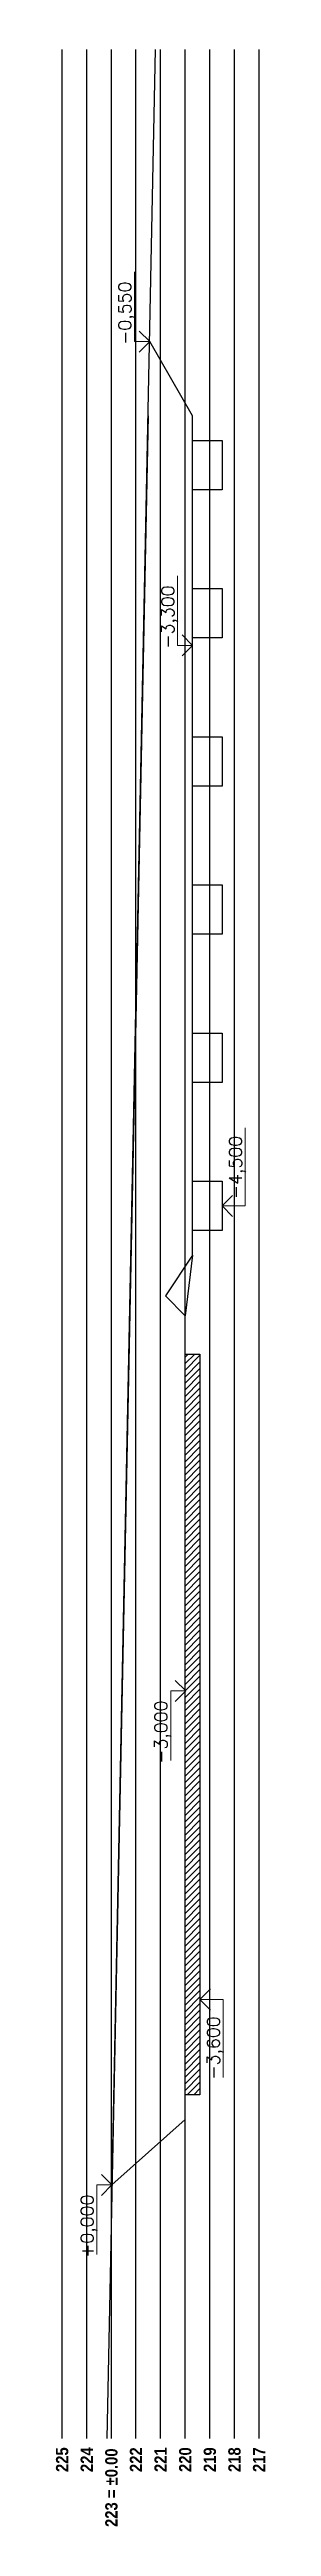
# Model space of a CAD drawing. Header units: millimetres. Extents: x -51 to 2999949, y -1641567 to 415040.
# Drawn here: x 1154008 to 1162515, y -836888 to -736577 of the extents above; entities that cross this region are included whole.
import ezdxf

# ---------------------------------------------------------------- set-up
doc = ezdxf.new("R2010")
doc.units = ezdxf.units.MM
doc.header["$LTSCALE"] = 75
doc.header["$MEASUREMENT"] = 0
for name, color, linetype in [('DNO', 210, 'CONTINUOUS'), ('TEXT hloubky ŘEZ', 255, 'CONTINUOUS'), ('ŘEZ bílá', 251, 'CONTINUOUS'), ('ŘEZ červená', 10, 'CONTINUOUS'), ('šrafy', 90, 'CONTINUOUS')]:
    doc.layers.add(name, color=color, linetype=linetype)
doc.layers.add('texty', color=255, linetype='CONTINUOUS', lineweight=15)
doc.styles.add('romans', font='romans.shx')
doc.styles.add('ŘEZ HLOUBKY', font='ariblk.ttf', dxfattribs={"width": 0.75, "height": 500})

msp = doc.modelspace()

# ---------------------------------------------------------------- texts
at = {"layer": 'TEXT hloubky ŘEZ', "char_height": 500, "attachment_point": 1, "rotation": 90, "style": 'ŘEZ HLOUBKY'}
for s, width, heights, insert in [('225', 1674.686176, [0], (1154015.2522, -834683.7822)), ('224', 1674.686176, [0], (1155015.2522, -834683.7822)), ('223 = ±0.00', 3549.990573, [1316.3218], (1156015.2522, -836908.9603)), ('222', 1674.686176, [0], (1157015.2522, -834683.7822)), ('221', 1674.686176, [0], (1158015.2522, -834683.7822)), ('220', 1674.686176, [0], (1159015.2522, -834683.7822)), ('219', 1674.686176, [0], (1160015.2522, -834683.7822)), ('218', 1674.686176, [0], (1161015.2522, -834683.7822)), ('217', 1674.686176, [0], (1162015.2522, -834683.7822))]:
    msp.add_mtext_dynamic_manual_height_columns(s, width=width, gutter_width=2500, heights=heights, dxfattribs=dict(at, insert=insert))
at = {"layer": 'texty', "ltscale": 20, "extrusion": (3.39308e-16, 1.93959e-16, -1), "style": 'romans', "text_generation_flag": 2}
for s, p in [('-0,550', (-1157070.6091, -748534.6363)), ('-3,300', (-1158813.836, -760838.195)), ('-4,500', (-1161568.2522, -783131.6012)), ('-3,000', (-1158537.6383, -805999.6499)), ('-3,600', (-1160668.2522, -818789.8781)), ('+0,000', (-1155537.6383, -826008.4284))]:
    msp.add_text(s, height=514.89696, rotation=270, dxfattribs=at).set_placement(p)

# ---------------------------------------------------------------- blocks, each defined once
blk = doc.blocks.new('*U24')
at = {"layer": 'DNO'}
for p, q in [((-600, 1000), (600, 1000)), ((600, 1000), (600, -1000)), ((600, -1000), (-600, -1000))]:
    blk.add_line(p, q, dxfattribs=at)
blk = doc.blocks.new('*U25')
at = {"layer": 'DNO', "color": 0, "linetype": 'ByBlock', "lineweight": -2, "transparency": 16777216}
for p in [(0, 0), (0, -6000), (0, -12000), (0, -18000), (0, -24000), (0, -30000)]:
    blk.add_blockref('*U24', p, dxfattribs=at)

# ---------------------------------------------------------------- hatches: boundary and pattern name
at = {"layer": 'šrafy'}
h = msp.add_hatch(dxfattribs=at)
h.set_pattern_fill('ANSI31', color=256, scale=1500)
h.set_pattern_definition([(45, (-21324.13, -1021092.52), (-132.582521, 132.582521), [])])
h.paths.add_polyline_path([(1159865.2522, -789408.225), (1159265.2522, -789408.225), (1159265.2522, -819408.225), (1159865.2522, -819408.225)])

# ---------------------------------------------------------------- linework, layer by layer
at = {"layer": 'DNO'}
for p, q in [((1159565.2522, -751408.225), (1157822.0253, -748404.6663)), ((1159565.2522, -785408.225), (1159565.2522, -751408.225)), ((1159565.2522, -785408.225), (1159565.2522, -775518.831)), ((1159565.2522, -785408.225), (1158458.1991, -787051.1719)), ((1159565.2522, -785408.225), (1159265.2522, -787858.225)), ((1159265.2522, -787858.225), (1158458.1991, -787051.1719)), ((1159265.2522, -820408.225), (1159265.2522, -787858.225)), ((1159265.2522, -789408.225), (1159865.2522, -789408.225)), ((1159865.2522, -789408.225), (1159865.2522, -819408.225)), ((1159865.2522, -819408.225), (1159265.2522, -819408.225)), ((1159265.2522, -820408.225), (1156289.0545, -823058.4583))]:
    msp.add_line(p, q, dxfattribs=at)
at = {"layer": 'texty', "linetype": 'ByBlock', "lineweight": 20, "ltscale": 5}
for p, q in [((1157209.4415, -745584.6663), (1157209.4415, -748404.6663)), ((1157822.0253, -748404.6663), (1157395.7334, -747978.3744)), ((1157822.0253, -748404.6663), (1157209.4415, -748404.6663)), ((1157822.0253, -748404.6663), (1157395.7334, -748830.9582)), ((1158952.6684, -757888.225), (1158952.6684, -760708.225)), ((1159565.2522, -760708.225), (1159138.9603, -760281.9331)), ((1159565.2522, -760708.225), (1158952.6684, -760708.225)), ((1159565.2522, -760708.225), (1159138.9603, -761134.5169)), ((1161707.0846, -780251.6012), (1161707.0846, -783408.225)), ((1160765.2522, -783408.225), (1161191.5441, -782981.9331)), ((1160765.2522, -783408.225), (1161191.5441, -783834.5169)), ((1160765.2522, -783408.225), (1161707.0846, -783408.225)), ((1159289.0545, -803049.6798), (1158676.4706, -803049.6798)), ((1158676.4706, -805869.6798), (1158676.4706, -803049.6798)), ((1159289.0545, -803049.6798), (1158862.7626, -802623.3879)), ((1159289.0545, -803049.6798), (1158862.7626, -803475.9718)), ((1159865.2522, -815546.4818), (1160291.5441, -815120.1899)), ((1159865.2522, -815546.4818), (1160291.5441, -815972.7737)), ((1159865.2522, -815546.4818), (1160807.0846, -815546.4818)), ((1160807.0846, -818703.1056), (1160807.0846, -815546.4818)), ((1156289.0545, -823058.4583), (1155676.4706, -823058.4583)), ((1155676.4706, -825878.4583), (1155676.4706, -823058.4583)), ((1156289.0545, -823058.4583), (1155862.7626, -822632.1664)), ((1156289.0545, -823058.4583), (1155862.7626, -823484.7503))]:
    msp.add_line(p, q, dxfattribs=at)
at = {"layer": 'ŘEZ bílá'}
for p, q in [((1154265.2522, -833331.8526), (1154265.2522, -736576.6136)), ((1155265.2522, -833331.8526), (1155265.2522, -736576.6136)), ((1156265.2522, -833331.8526), (1156265.2522, -736576.6136)), ((1157265.2522, -833331.8526), (1157265.2522, -736576.6136)), ((1158265.2522, -833331.8526), (1158265.2522, -736576.6136)), ((1159265.2522, -833331.8526), (1159265.2522, -736576.6136)), ((1160265.2522, -833331.8526), (1160265.2522, -736576.6136)), ((1161265.2522, -833331.8526), (1161265.2522, -736576.6136)), ((1162265.2522, -833331.8526), (1162265.2522, -736576.6136))]:
    msp.add_line(p, q, dxfattribs=at)
at = {"layer": 'ŘEZ červená'}
for p, q in [((1156265.2522, -824217.6), (1158064.9073, -736576.6136)), ((1157760.349, -751408.225), (1156078.0965, -833331.8526)), ((1156265.2522, -824217.6), (1157265.2522, -775518.831))]:
    msp.add_line(p, q, dxfattribs=at)

# ---------------------------------------------------------------- block references
at = {"layer": 'DNO'}
msp.add_blockref('*U25', (1160165.2522, -753408.225), dxfattribs=at)

msp.set_redraw_order([(e.dxf.handle, doc.entitydb.next_handle()) for e in msp.query("TEXT MTEXT ATTDEF DIMENSION ARC_DIMENSION")])  # texts and dimensions are drawn at this point

doc.saveas('drawing.dxf')
